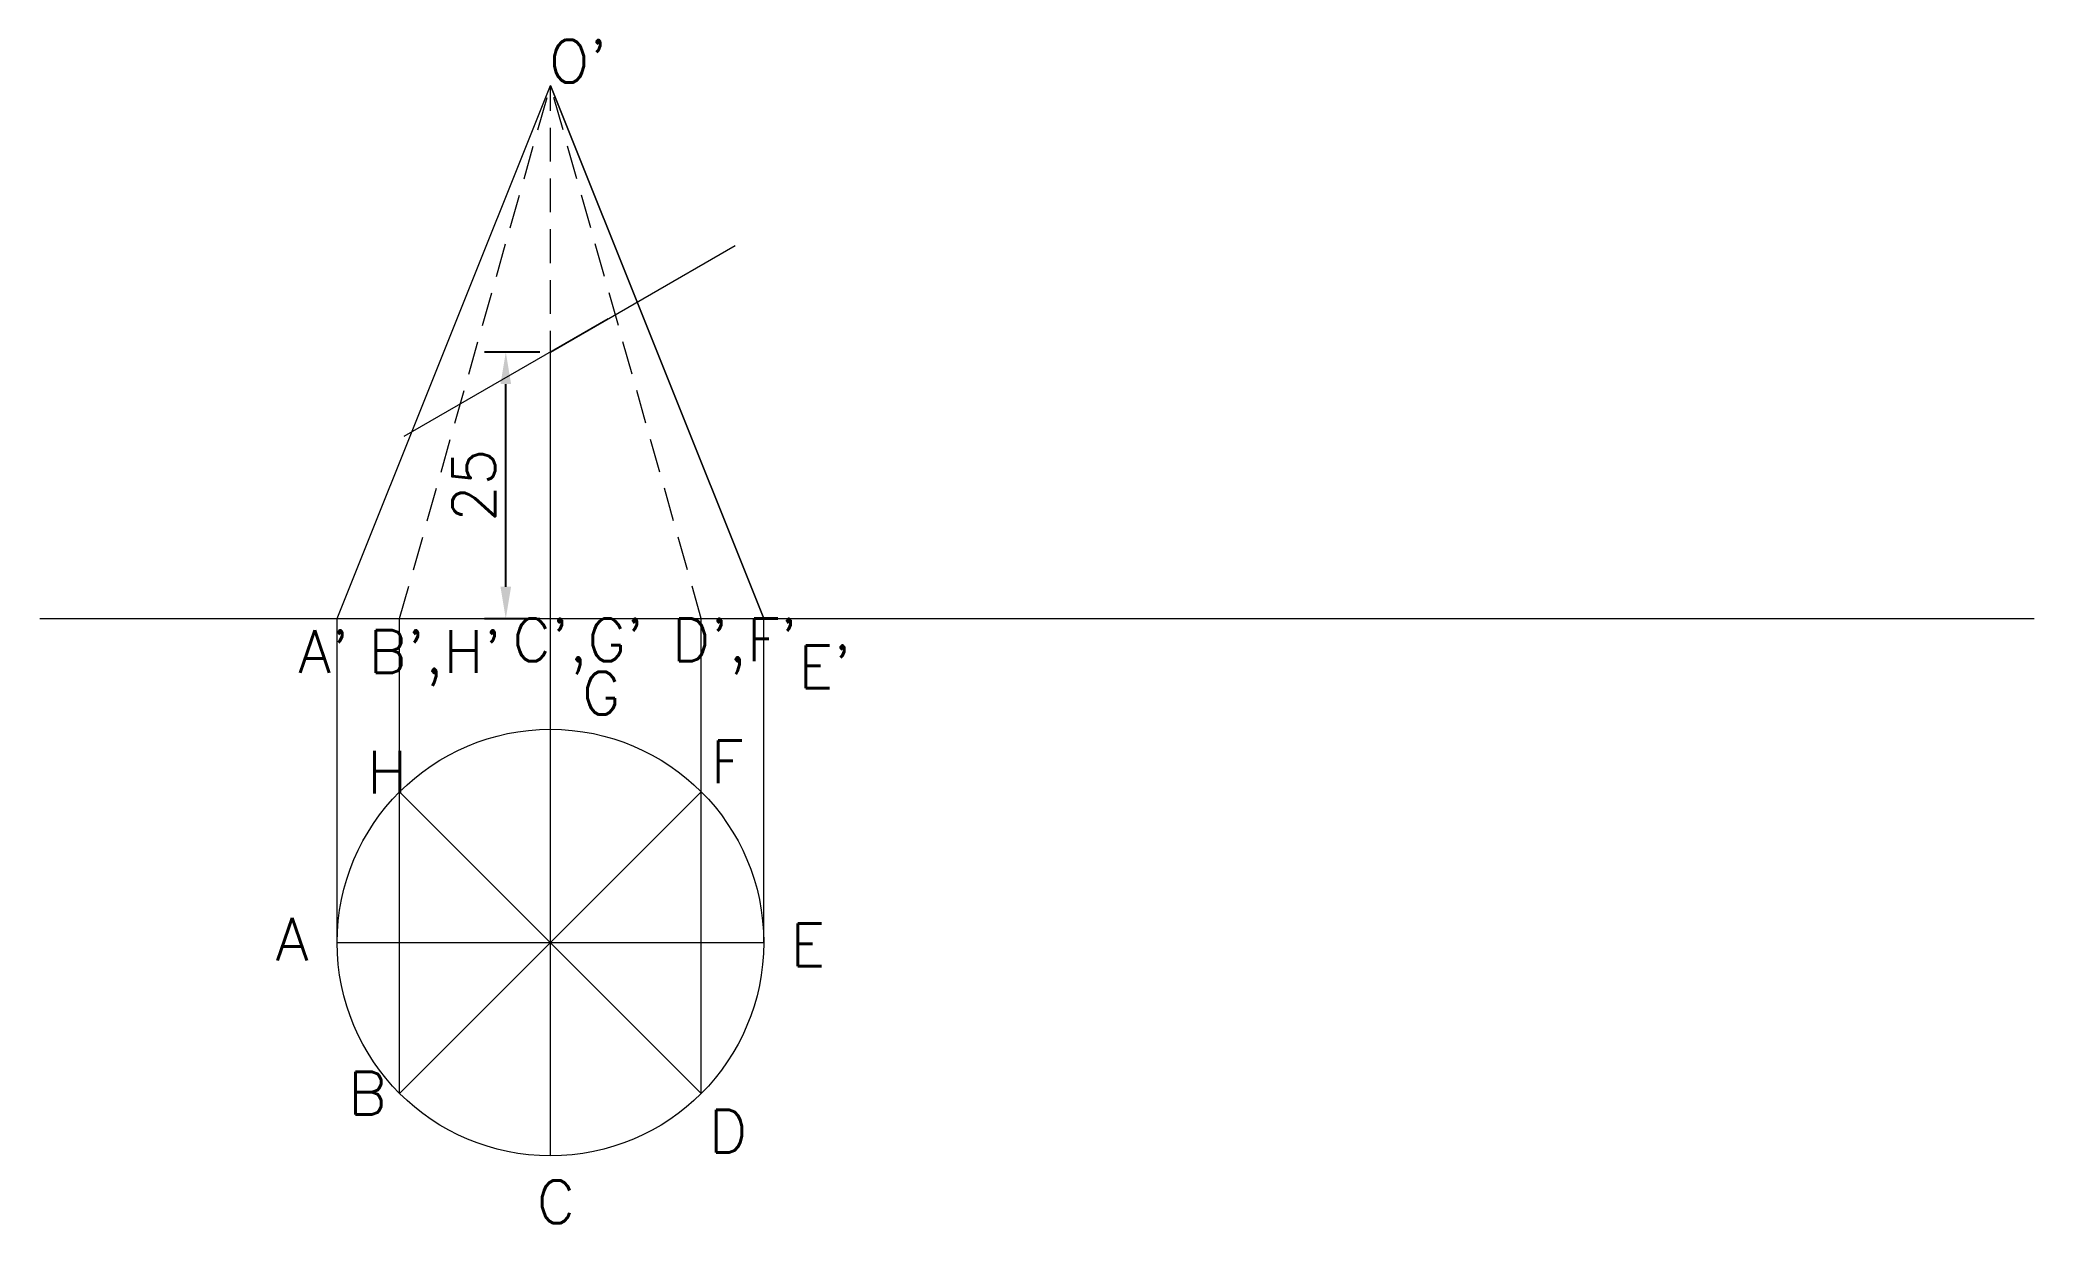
# Model space of a CAD drawing. Header units: millimetres. Extents: x -9631 to 7217, y -631 to 1394.
# Drawn here: x 7029.7 to 7216.7, y -288.3 to -177.4 of the extents above; entities that cross this region are included whole.
import ezdxf

# ---------------------------------------------------------------- set-up
doc = ezdxf.new("R2010")
doc.units = ezdxf.units.MM
doc.header["$PDMODE"] = 35
doc.header["$PDSIZE"] = 2
doc.linetypes.add('HIDDEN2', pattern=[4.7625, 3.175, -1.5875])
doc.layers.get('0').update_dxf_attribs({"lineweight": 15})
doc.layers.add('Annotations', color=7, linetype='Continuous', lineweight=30)
doc.styles.get("Standard").update_dxf_attribs({"font": 'simplex8.shx'})
doc.dimstyles.new('ISO-25', dxfattribs={"dimtxt": 4, "dimasz": 3, "dimexe": 2, "dimexo": 1, "dimgap": 1, "dimtad": 1, "dimrnd": 0.05, "dimtxsty": 'Standard', "dimcen": 2.5, "dimadec": 0, "dimazin": 0, "dimtfac": 1, "dimtmove": 0, "dimatfit": 3, "dimfxl": 1, "dimarcsym": 0})

msp = doc.modelspace()

# ---------------------------------------------------------------- texts
at = {"char_height": 4, "attachment_point": 1}
for s, insert in [("O'", (7077.459, -177.355)), ("C',G'", (7074.037, -231.625)), ("D',F'", (7088.979, -231.625)), ("A'", (7053.945, -232.71)), ("B',H'", (7060.528, -232.71)), ("E'", (7100.857, -234.133)), ('G', (7080.56, -236.6)), ('F', (7092.63, -243.051)), ('H', (7060.401, -244.006)), ('A', (7051.832, -259.688)), ('E', (7100.11, -260.197)), ('B', (7058.632, -274.118)), ('D', (7092.46, -277.683)), ('C', (7076.311, -284.304))]:
    msp.add_mtext_dynamic_manual_height_columns(s, width=5.09003, gutter_width=20, heights=[0], dxfattribs=dict(at, insert=insert))

# ---------------------------------------------------------------- blocks, each defined once
blk = doc.blocks.new('*D197')
at = {"layer": 'Annotations', "color": 0, "lineweight": -2, "transparency": 16777216}
for p, q in [((7076.6, -206.63), (7071.41, -206.63)), ((7073.41, -228.63), (7073.41, -209.63)), ((7076.6, -231.63), (7071.41, -231.63))]:
    blk.add_line(p, q, dxfattribs=at)
at = {"layer": 'Annotations', "color": 0, "lineweight": 13, "transparency": 16777216}
for points in [[(7072.91, -209.63), (7073.91, -209.63), (7073.41, -206.63)], [(7072.91, -228.63), (7073.91, -228.63), (7073.41, -231.63)]]:
    blk.add_solid(points, dxfattribs=at)
at = {"layer": 'Defpoints', "color": 0, "lineweight": 13, "transparency": 16777216}
for p in [(7073.41, -206.63), (7077.6, -206.63), (7077.6, -231.63)]:
    blk.add_point(p, dxfattribs=at)
at = {"layer": 'Annotations', "color": 0, "lineweight": 13, "transparency": 16777216, "insert": (7070.41, -219.13), "char_height": 4, "attachment_point": 5, "rotation": 90}
blk.add_mtext('25', dxfattribs=at)

# ---------------------------------------------------------------- dimensions: what is measured, and where the dimension line sits
at = {"layer": 'Annotations', "lineweight": 13}
dim = msp.add_linear_dim(base=(7073.411, -206.625), p1=(7077.598, -231.625), p2=(7077.598, -206.625), angle=90, dimstyle='ISO-25', override={"dimfxl": 1.25}, dxfattribs=at)
dim.commit()
dim.dimension.update_dxf_attribs({"geometry": '*D197', "text_midpoint": (7070.411, -219.125)})

# ---------------------------------------------------------------- linework, layer by layer
at = {"layer": 'Annotations', "lineweight": 13}
for p, q in [((7057.598, -231.625), (7077.598, -181.625)), ((7097.598, -231.625), (7077.598, -181.625)), ((7077.598, -181.625), (7097.598, -231.625)), ((7077.598, -206.625), (7094.919, -196.625)), ((7082.965, -203.526), (7063.858, -214.558)), ((7077.598, -231.625), (7077.598, -206.625)), ((7029.72, -231.625), (7216.723, -231.625)), ((7057.598, -262.001), (7057.598, -231.625)), ((7063.456, -276.143), (7063.456, -231.625)), ((7077.598, -242.001), (7077.598, -231.625)), ((7091.74, -276.143), (7091.74, -231.625)), ((7097.598, -262.001), (7097.598, -231.625)), ((7077.598, -282.001), (7077.598, -242.001)), ((7063.456, -247.859), (7091.74, -276.143)), ((7063.456, -276.143), (7091.74, -247.859)), ((7057.598, -262.001), (7097.598, -262.001))]:
    msp.add_line(p, q, dxfattribs=at)
at = {"layer": 'Annotations', "linetype": 'HIDDEN2', "lineweight": 13}
for p in [(7063.456, -231.625), (7077.598, -231.625), (7091.74, -231.625)]:
    msp.add_line(p, (7077.598, -181.625), dxfattribs=at)
at = {"layer": 'Annotations', "lineweight": 13}
msp.add_circle((7077.598, -262.001), 20, dxfattribs=at)

msp.set_redraw_order([(e.dxf.handle, doc.entitydb.next_handle()) for e in msp.query("TEXT MTEXT ATTDEF DIMENSION ARC_DIMENSION")])  # texts and dimensions are drawn at this point

doc.saveas('drawing.dxf')
